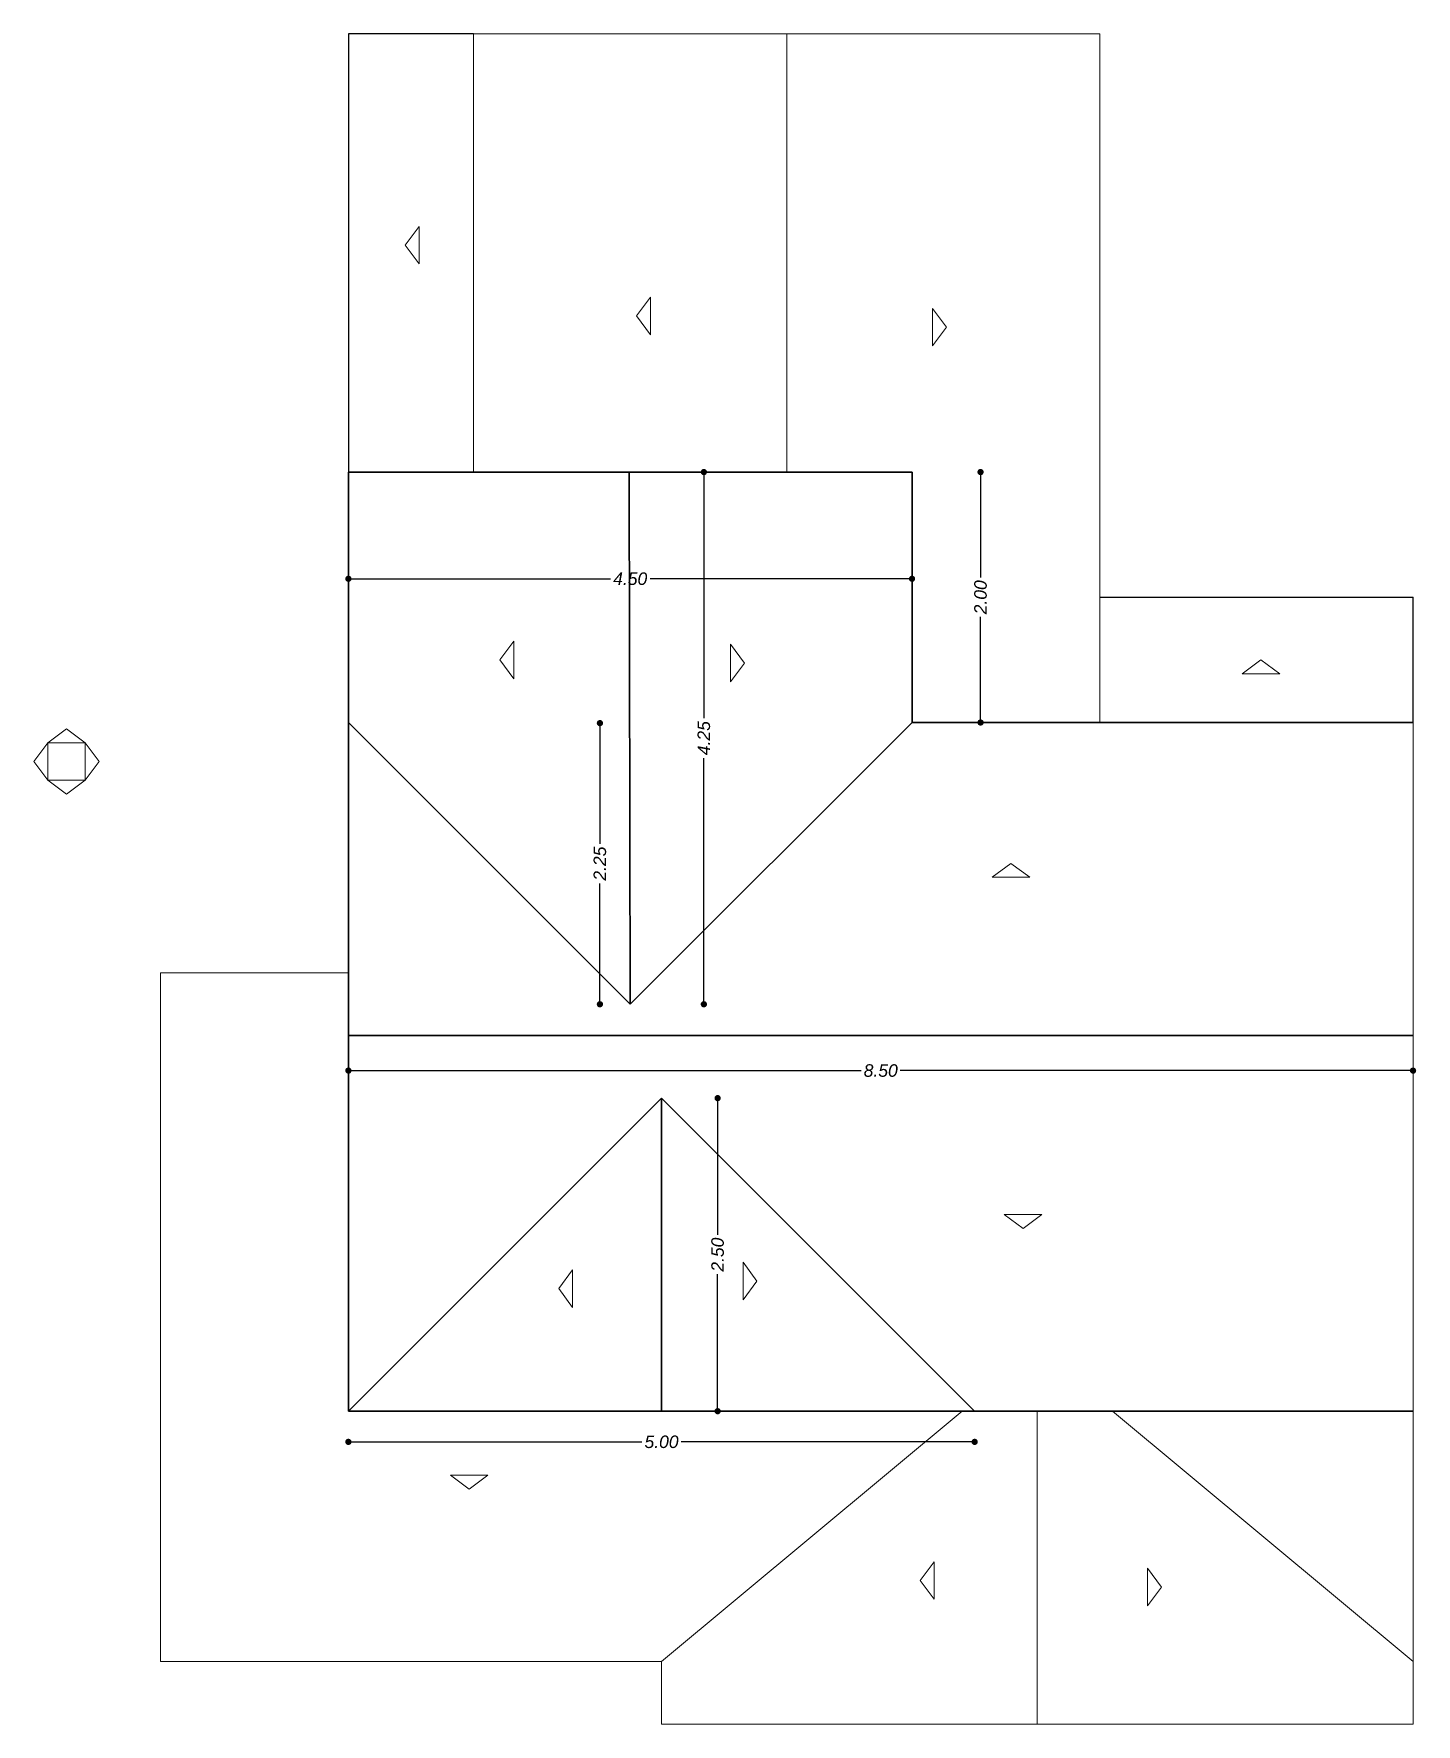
# Model space of a CAD drawing. Header units: metres. Extents: x 539 to 782, y 164 to 633.
# Drawn here: x 763.99 to 775.02, y 356.58 to 370.08 of the extents above; entities that cross this region are included whole.
import ezdxf

# ---------------------------------------------------------------- set-up
doc = ezdxf.new("R2010")
doc.units = ezdxf.units.M
doc.header["$PDMODE"] = 35
doc.layers.add('03', color=3, linetype='Continuous', lineweight=30)
doc.layers.add('auxiliares', color=251, linetype='Continuous', lineweight=20)
doc.layers.add('PISOS', color=251, linetype='Continuous')
doc.styles.add('ARIAL', font='ariali.ttf')
doc.dimstyles.new('C_50', dxfattribs={"dimscale": 0.5, "dimtxt": 0.2, "dimasz": 0.1, "dimexe": 0.1, "dimexo": 0.1, "dimgap": 0.05, "dimtad": 0, "dimzin": 4, "dimdsep": 46, "dimtxsty": 'ARIAL', "dimblk": 'DOT', "dimcen": 0.09, "dimse1": 1, "dimse2": 1, "dimclrd": 1, "dimclre": 1, "dimclrt": 2, "dimadec": 0, "dimazin": 0, "dimtfac": 1, "dimtix": 1, "dimtmove": 2, "dimatfit": 3, "dimfxl": 1, "dimtolj": 1, "dimtzin": 0, "dimarcsym": 0})

msp = doc.modelspace()

# ---------------------------------------------------------------- blocks, each defined once
blk = doc.blocks.new('_Dot')
at = {"color": 0, "linetype": 'ByBlock', "lineweight": -2}
blk.add_line((-0.5, 0), (-1, 0), dxfattribs=at)
at = {"color": 0, "linetype": 'ByBlock', "const_width": 0.5}
blk.add_lwpolyline([(-0.25, 0, 1), (0.25, 0, 1)], format="xyb", close=True, dxfattribs=at)
blk = doc.blocks.new('*D131')
at = {"layer": '03', "color": 1, "lineweight": -2, "transparency": 16777216}
for p, q in [((769.336, 366.526), (769.336, 364.61)), ((769.336, 362.376), (769.336, 364.292))]:
    blk.add_line(p, q, dxfattribs=at)
at = {"layer": 'Defpoints', "color": 0, "transparency": 16777216}
for p in [(768.739, 366.576), (768.748, 362.326), (769.336, 362.326)]:
    blk.add_point(p, dxfattribs=at)
at = {"layer": '03', "color": 1, "lineweight": -2, "transparency": 16777216, "xscale": 0.05, "yscale": 0.05, "zscale": 0.05}
for p, rotation in [((769.336, 366.576), 90), ((769.336, 362.326), 270)]:
    blk.add_blockref('_Dot', p, dxfattribs=dict(at, rotation=rotation))
at = {"layer": '03', "color": 2, "transparency": 16777216, "insert": (769.336, 364.451), "char_height": 0.1, "attachment_point": 5, "rotation": 90, "style": 'ARIAL'}
blk.add_mtext('\\A1;4.25', dxfattribs=at)
blk = doc.blocks.new('*D132')
at = {"layer": '03', "color": 1, "lineweight": -2, "transparency": 16777216}
for p, q in [((769.446, 361.526), (769.446, 360.484)), ((769.446, 359.126), (769.446, 360.169))]:
    blk.add_line(p, q, dxfattribs=at)
at = {"layer": 'Defpoints', "color": 0, "transparency": 16777216}
for p in [(768.998, 361.576), (768.998, 359.076), (769.446, 359.076)]:
    blk.add_point(p, dxfattribs=at)
at = {"layer": '03', "color": 1, "lineweight": -2, "transparency": 16777216, "xscale": 0.05, "yscale": 0.05, "zscale": 0.05}
for p, rotation in [((769.446, 361.576), 90), ((769.446, 359.076), 270)]:
    blk.add_blockref('_Dot', p, dxfattribs=dict(at, rotation=rotation))
at = {"layer": '03', "color": 2, "transparency": 16777216, "insert": (769.446, 360.326), "char_height": 0.1, "attachment_point": 5, "rotation": 90, "style": 'ARIAL'}
blk.add_mtext('\\A1;2.50', dxfattribs=at)
blk = doc.blocks.new('*D133')
at = {"layer": '03', "color": 1, "lineweight": -2, "transparency": 16777216}
for p, q in [((766.548, 361.796), (770.592, 361.796)), ((774.948, 361.796), (770.904, 361.796))]:
    blk.add_line(p, q, dxfattribs=at)
at = {"layer": 'Defpoints', "color": 0, "transparency": 16777216}
for p in [(766.498, 362.076), (774.998, 362.076), (774.998, 361.796)]:
    blk.add_point(p, dxfattribs=at)
at = {"layer": '03', "color": 1, "lineweight": -2, "transparency": 16777216, "xscale": 0.05, "yscale": 0.05, "zscale": 0.05, "rotation": 180}
blk.add_blockref('_Dot', (766.498, 361.796), dxfattribs=at)
at = {"layer": '03', "color": 1, "lineweight": -2, "transparency": 16777216, "xscale": 0.05, "yscale": 0.05, "zscale": 0.05}
blk.add_blockref('_Dot', (774.998, 361.796), dxfattribs=at)
at = {"layer": '03', "color": 2, "transparency": 16777216, "insert": (770.748, 361.796), "char_height": 0.1, "attachment_point": 5, "style": 'ARIAL'}
blk.add_mtext('\\A1;8.50', dxfattribs=at)
blk = doc.blocks.new('*D134')
at = {"layer": '03', "color": 1, "lineweight": -2, "transparency": 16777216}
for p, q in [((771.545, 366.526), (771.545, 365.734)), ((771.545, 364.626), (771.545, 365.419))]:
    blk.add_line(p, q, dxfattribs=at)
at = {"layer": 'Defpoints', "color": 0, "transparency": 16777216}
for p in [(770.998, 366.576), (771.545, 366.576), (770.998, 364.576)]:
    blk.add_point(p, dxfattribs=at)
at = {"layer": '03', "color": 1, "lineweight": -2, "transparency": 16777216, "xscale": 0.05, "yscale": 0.05, "zscale": 0.05}
for p, rotation in [((771.545, 366.576), 90), ((771.545, 364.576), 270)]:
    blk.add_blockref('_Dot', p, dxfattribs=dict(at, rotation=rotation))
at = {"layer": '03', "color": 2, "transparency": 16777216, "insert": (771.545, 365.576), "char_height": 0.1, "attachment_point": 5, "rotation": 90, "style": 'ARIAL'}
blk.add_mtext('\\A1;2.00', dxfattribs=at)
blk = doc.blocks.new('*D135')
at = {"layer": '03', "color": 1, "lineweight": -2, "transparency": 16777216}
for p, q in [((766.548, 358.831), (768.841, 358.831)), ((771.448, 358.831), (769.155, 358.831))]:
    blk.add_line(p, q, dxfattribs=at)
at = {"layer": 'Defpoints', "color": 0, "transparency": 16777216}
for p in [(766.498, 359.076), (771.498, 359.076), (771.498, 358.831)]:
    blk.add_point(p, dxfattribs=at)
at = {"layer": '03', "color": 1, "lineweight": -2, "transparency": 16777216, "xscale": 0.05, "yscale": 0.05, "zscale": 0.05, "rotation": 180}
blk.add_blockref('_Dot', (766.498, 358.831), dxfattribs=at)
at = {"layer": '03', "color": 1, "lineweight": -2, "transparency": 16777216, "xscale": 0.05, "yscale": 0.05, "zscale": 0.05}
blk.add_blockref('_Dot', (771.498, 358.831), dxfattribs=at)
at = {"layer": '03', "color": 2, "transparency": 16777216, "insert": (768.998, 358.831), "char_height": 0.1, "attachment_point": 5, "style": 'ARIAL'}
blk.add_mtext('\\A1;5.00', dxfattribs=at)
blk = doc.blocks.new('*D136')
at = {"layer": '03', "color": 1, "lineweight": -2, "transparency": 16777216}
for p, q in [((766.548, 365.724), (768.59, 365.724)), ((770.948, 365.724), (768.906, 365.724))]:
    blk.add_line(p, q, dxfattribs=at)
at = {"layer": 'Defpoints', "color": 0, "transparency": 16777216}
for p in [(766.498, 365.724), (770.998, 365.724), (770.998, 365.724)]:
    blk.add_point(p, dxfattribs=at)
at = {"layer": '03', "color": 1, "lineweight": -2, "transparency": 16777216, "xscale": 0.05, "yscale": 0.05, "zscale": 0.05, "rotation": 180}
blk.add_blockref('_Dot', (766.498, 365.724), dxfattribs=at)
at = {"layer": '03', "color": 1, "lineweight": -2, "transparency": 16777216, "xscale": 0.05, "yscale": 0.05, "zscale": 0.05}
blk.add_blockref('_Dot', (770.998, 365.724), dxfattribs=at)
at = {"layer": '03', "color": 2, "transparency": 16777216, "insert": (768.748, 365.724), "char_height": 0.1, "attachment_point": 5, "style": 'ARIAL'}
blk.add_mtext('\\A1;4.50', dxfattribs=at)
blk = doc.blocks.new('*D137')
at = {"layer": '03', "color": 1, "lineweight": -2, "transparency": 16777216}
for p, q in [((768.506, 364.521), (768.506, 363.607)), ((768.506, 362.376), (768.506, 363.291))]:
    blk.add_line(p, q, dxfattribs=at)
at = {"layer": 'Defpoints', "color": 0, "transparency": 16777216}
for p in [(768.743, 364.571), (768.506, 362.326), (768.748, 362.326)]:
    blk.add_point(p, dxfattribs=at)
at = {"layer": '03', "color": 1, "lineweight": -2, "transparency": 16777216, "xscale": 0.05, "yscale": 0.05, "zscale": 0.05}
for p, rotation in [((768.506, 364.571), 90), ((768.506, 362.326), 270)]:
    blk.add_blockref('_Dot', p, dxfattribs=dict(at, rotation=rotation))
at = {"layer": '03', "color": 2, "transparency": 16777216, "insert": (768.506, 363.449), "char_height": 0.1, "attachment_point": 5, "rotation": 90, "style": 'ARIAL'}
blk.add_mtext('\\A1;2.25', dxfattribs=at)
blk = doc.blocks.new('Flecha cub')
for p, q in [((740.074, 369.904), (740.224, 370.015)), ((740.074, 369.904), (740.374, 369.904)), ((740.374, 369.904), (740.224, 370.015))]:
    blk.add_line(p, q)

# ---------------------------------------------------------------- dimensions: what is measured, and where the dimension line sits
at = {"layer": '03'}
for base, p1, p2, picture, middle in [((769.336, 362.326), (768.739, 366.576), (768.748, 362.326), '*D131', (769.336, 364.451)), ((771.545, 366.576), (770.998, 364.576), (770.998, 366.576), '*D134', (771.545, 365.576)), ((768.5057, 362.3262), (768.7433, 364.5714), (768.7481, 362.3262), '*D137', (768.5057, 363.4488)), ((769.446, 359.076), (768.998, 361.576), (768.998, 359.076), '*D132', (769.446, 360.326))]:
    dim = msp.add_linear_dim(base=base, p1=p1, p2=p2, angle=90, dimstyle='C_50', dxfattribs=at)
    dim.commit()
    dim.dimension.update_dxf_attribs({"geometry": picture, "text_midpoint": middle})
for base, p1, p2, picture, middle in [((770.998, 365.724), (766.498, 365.724), (770.998, 365.724), '*D136', (768.748, 365.724)), ((774.998, 361.796), (766.498, 362.076), (774.998, 362.076), '*D133', (770.748, 361.796)), ((771.498, 358.831), (766.498, 359.076), (771.498, 359.076), '*D135', (768.998, 358.831))]:
    dim = msp.add_linear_dim(base=base, p1=p1, p2=p2, dimstyle='C_50', dxfattribs=at)
    dim.commit()
    dim.dimension.update_dxf_attribs({"geometry": picture, "text_midpoint": middle})

# ---------------------------------------------------------------- linework, layer by layer
at = {"layer": '03'}
for p, q in [((766.498, 362.576), (766.498, 366.576)), ((766.498, 366.576), (767.498, 366.576)), ((766.498, 359.076), (766.498, 366.576)), ((766.498, 366.576), (770.998, 366.576)), ((768.748, 362.326), (768.739, 366.576)), ((770.998, 366.576), (770.998, 364.576)), ((766.498, 364.576), (768.748, 362.326)), ((770.998, 364.576), (768.748, 362.326)), ((770.998, 364.576), (772.592, 364.576)), ((772.498, 364.576), (774.998, 364.577)), ((774.998, 362.076), (766.498, 362.076)), ((766.498, 359.076), (768.998, 361.576)), ((768.998, 361.576), (771.498, 359.076)), ((768.998, 361.576), (768.998, 359.076)), ((766.498, 359.076), (774.998, 359.076))]:
    msp.add_line(p, q, dxfattribs=at)
at = {"layer": 'auxiliares'}
for p, q in [((767.498, 366.576), (767.498, 370.076)), ((767.498, 370.076), (772.498, 370.076)), ((769.998, 370.076), (769.998, 366.576)), ((772.498, 370.076), (772.498, 364.576)), ((774.998, 364.576), (774.998, 357.076)), ((766.498, 362.576), (764.998, 362.576)), ((764.998, 362.576), (764.998, 357.076)), ((768.998, 357.076), (771.398, 359.076)), ((771.998, 359.076), (771.998, 356.576)), ((774.998, 357.076), (772.598, 359.076)), ((764.998, 357.076), (768.998, 357.076)), ((768.998, 357.076), (768.998, 356.576)), ((774.998, 356.576), (774.998, 357.076)), ((768.998, 356.576), (774.998, 356.576))]:
    msp.add_line(p, q, dxfattribs=at)
at = {"layer": 'PISOS'}
for p, q in [((767.498, 370.076), (766.498, 370.076)), ((766.498, 370.076), (766.498, 366.576)), ((772.498, 365.576), (774.998, 365.576)), ((774.998, 364.576), (774.998, 365.576))]:
    msp.add_line(p, q, dxfattribs=at)

# ---------------------------------------------------------------- block references
at = {"layer": 'auxiliares', "rotation": 89.99999999984367}
for p in [(1136.967, -371.836), (1138.813, -372.401), (1137.722, -375.148), (1134.001, -375.959), (1138.192, -380.169), (1141.078, -382.5)]:
    msp.add_blockref('Flecha cub', p, dxfattribs=at)
at = {"layer": 'auxiliares', "xscale": -1}
for p, rotation in [((401.258, -372.491), 270), ((399.645, -375.173), 270), ((394.492, -375.959), 270), ((24.023, 734.02), 180), ((31.66, 730.55), 180), ((399.745, -380.109), 270), ((27.238, 728.469), 180), ((402.975, -382.553), 270)]:
    msp.add_blockref('Flecha cub', p, dxfattribs=dict(at, rotation=rotation))
at = {"layer": 'auxiliares'}
for p in [(33.56, -4.938), (24.023, -5.489), (31.564, -6.564)]:
    msp.add_blockref('Flecha cub', p, dxfattribs=at)

msp.set_redraw_order([(e.dxf.handle, doc.entitydb.next_handle()) for e in msp.query("TEXT MTEXT ATTDEF DIMENSION ARC_DIMENSION")])  # texts and dimensions are drawn at this point

doc.saveas('drawing.dxf')
